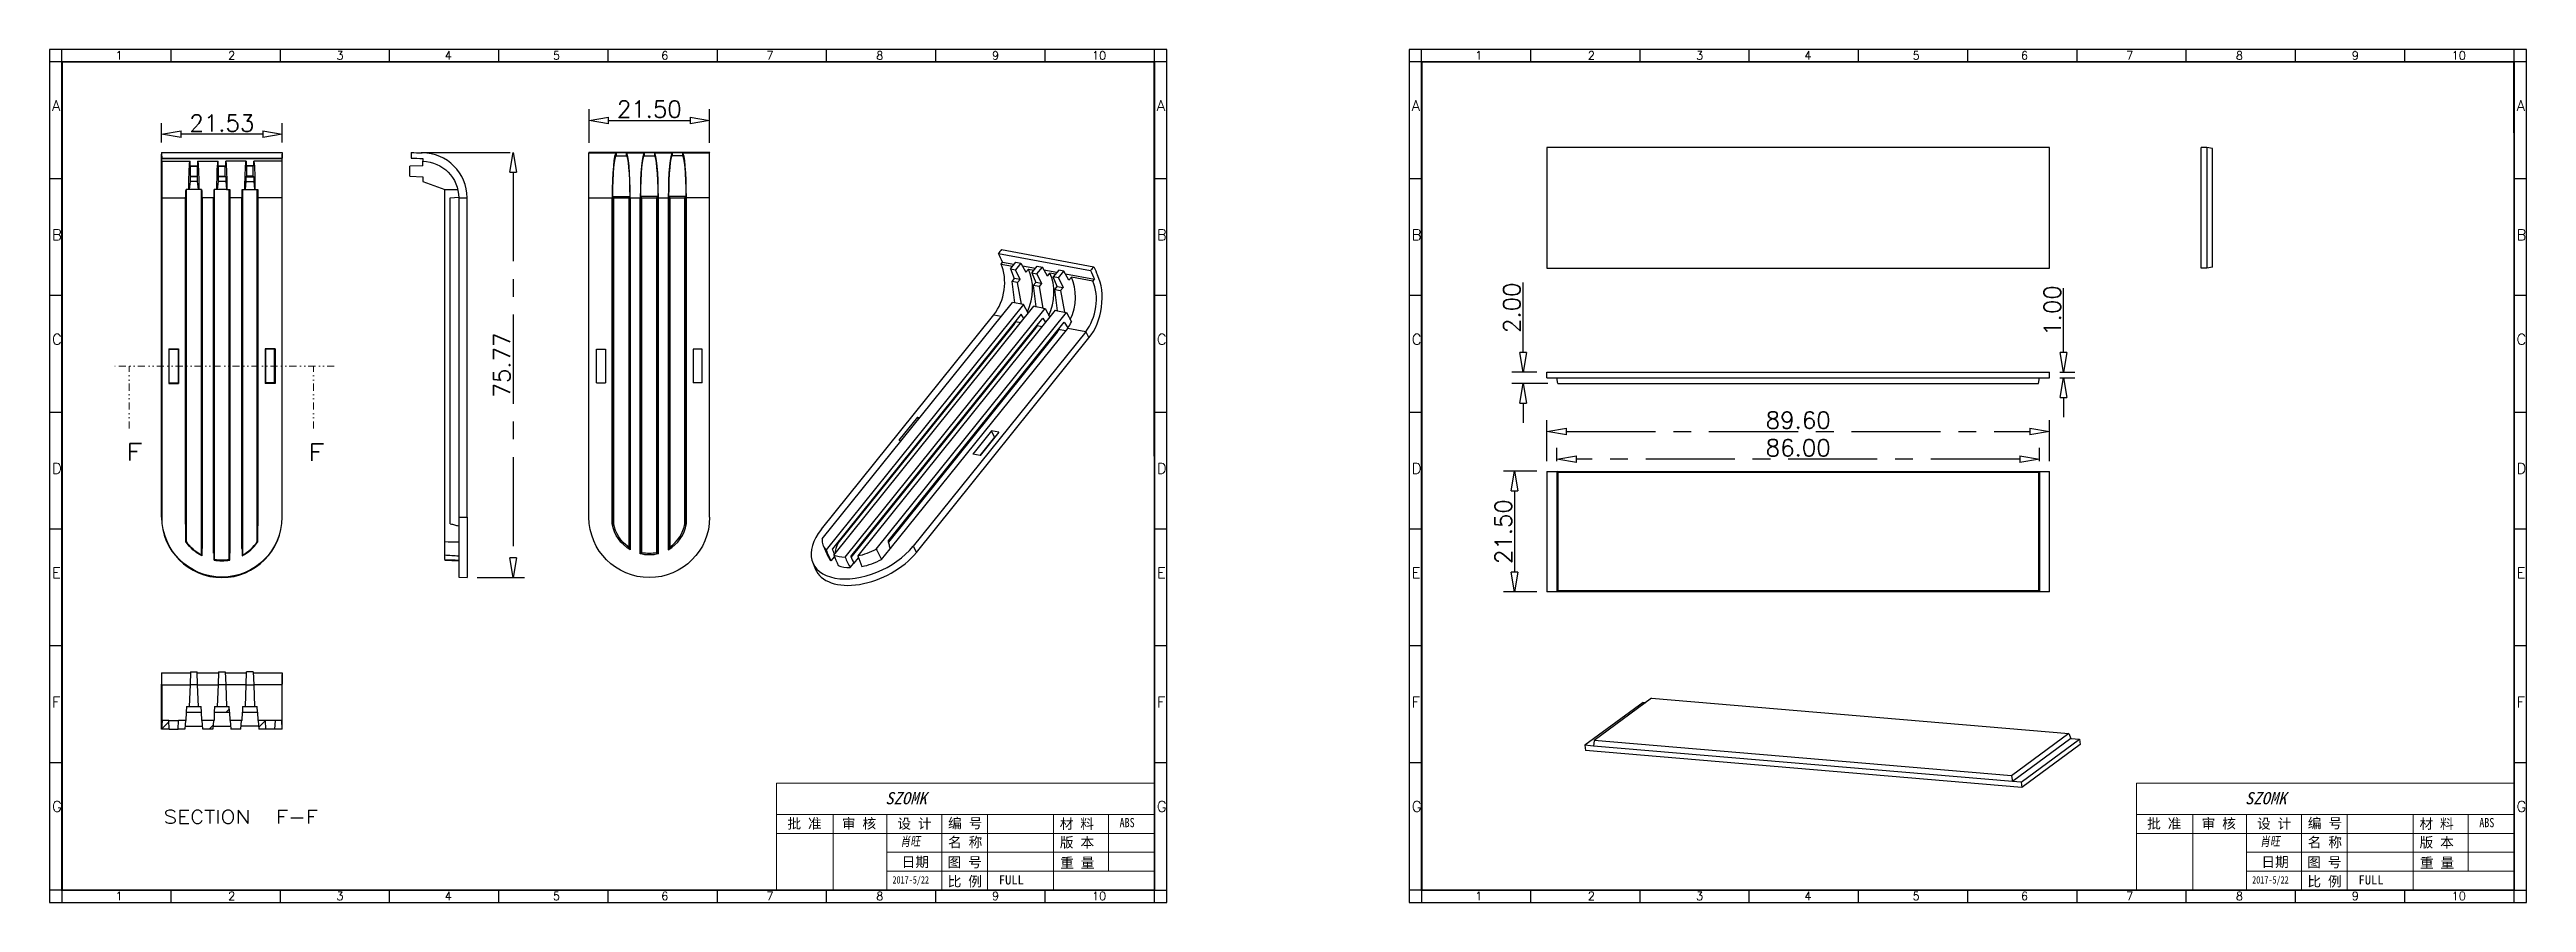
# Model space of a CAD drawing. Header units: millimetres. Extents: x 3683 to 5830, y 1279 to 1555.
# Drawn here: x 5389.1 to 5830.5, y 1278.6 to 1430.6 of the extents above; entities that cross this region are included whole.
import ezdxf

# ---------------------------------------------------------------- set-up
doc = ezdxf.new("R2010")
doc.units = ezdxf.units.MM
doc.header["$LTSCALE"] = 0.5
doc.linetypes.add('CENTER', pattern=[50.8, 31.75, -6.35, 6.35, -6.35])
doc.linetypes.add('DIVIDE', pattern=[31.75, 12.7, -6.35, 0, -6.35, 0, -6.35])
doc.layers.add('1', color=7, linetype='Continuous', true_color=0xffffff)
doc.layers.add('112', color=7, linetype='Continuous', true_color=0xffffff)
doc.layers.add('A1_KUANG', color=7, linetype='Continuous')
doc.layers.add('A4_KUANG', color=7, linetype='Continuous')
for name, color, linetype, lineweight in [('BORDER', 4, 'Continuous', 20), ('dim', 82, 'Continuous', 9), ('hatch', 56, 'Continuous', 9)]:
    doc.layers.add(name, color=color, linetype=linetype, lineweight=lineweight)
doc.styles.add('blockfont', font='simplex.shx', dxfattribs={"bigfont": 'bigfont'})
doc.styles.get("Standard").update_dxf_attribs({"font": 'txt', "bigfont": 'gbcbig.shx'})
doc.styles.add('仿宋', font='NSimSun.ttf')
doc.styles.add('黑体', font='SIMHEI.TTF', dxfattribs={"height": 2.5})
doc.dimstyles.new('VT-3.00', dxfattribs={"dimtxt": 3, "dimasz": 3.5, "dimexe": 2, "dimexo": 1.8, "dimgap": 0.5, "dimtad": 1, "dimzin": 0, "dimdsep": 46, "dimtxsty": 'Standard', "dimblk": 'CLOSEDBLANK', "dimcen": 0.3, "dimclrd": 1, "dimclre": 1, "dimclrt": 7, "dimadec": 1, "dimazin": 0, "dimtfac": 1, "dimtofl": 0, "dimtmove": 0, "dimatfit": 3, "dimldrblk": 'CLOSEDBLANK', "dimfxl": 0, "dimtolj": 1, "dimtzin": 0, "dimarcsym": 0})

msp = doc.modelspace()

# ---------------------------------------------------------------- texts
at = {"lineweight": 0, "style": '仿宋'}
for s, p in [('批 准', (5520.582, 1291.744)), ('审 核', (5530.295, 1291.744)), ('设 计', (5540.172, 1291.726)), ('编 号', (5549.218, 1291.809)), ('材 料', (5569.114, 1291.71)), ('批 准', (5762.881, 1291.744)), ('审 核', (5772.594, 1291.744)), ('设 计', (5782.471, 1291.726)), ('编 号', (5791.517, 1291.809)), ('材 料', (5811.413, 1291.71)), ('名 称', (5549.218, 1288.428)), ('版 本', (5569.129, 1288.386)), ('名 称', (5791.517, 1288.428)), ('版 本', (5811.428, 1288.386)), ('日期', (5540.949, 1284.897)), ('图 号', (5549.106, 1284.86)), ('重 量', (5569.195, 1284.744)), ('日期', (5783.248, 1284.897)), ('图 号', (5791.405, 1284.86)), ('重 量', (5811.494, 1284.744)), ('比 例', (5549.141, 1281.432)), ('比 例', (5791.44, 1281.432))]:
    msp.add_text(s, height=1.7948, dxfattribs=at).set_placement(p)
at = {"color": 3, "lineweight": 0, "style": '仿宋', "width": 0.8}
for s, height, p in [('ABS', 1.6408, (5579.786, 1291.989)), ('ABS', 1.6408, (5822.085, 1291.989)), ('2017-5/22', 1.329, (5539.31, 1281.941)), ('2017-5/22', 1.329, (5781.609, 1281.941))]:
    msp.add_text(s, height=height, dxfattribs=at).set_placement(p)
at = {"color": 4, "lineweight": 0, "style": '仿宋', "oblique": 10, "width": 0.8}
for p in [(5540.715, 1288.619), (5783.014, 1288.619)]:
    msp.add_text('肖旺', height=1.6408, rotation=1, dxfattribs=at).set_placement(p)
at = {"color": 3, "lineweight": 0, "style": '仿宋'}
for p in [(5558.258, 1281.78), (5800.556, 1281.78)]:
    msp.add_text('FULL', height=1.6408, dxfattribs=at).set_placement(p)
at = {"layer": '1', "color": 7, "style": 'blockfont'}
for s, height, width, p in [('F', 3, 1.234, (5402.798, 1357.367)), ('F', 3, 1.234, (5435.229, 1357.321)), ('SECTION ', 2.3813, 1.185, (5409.421, 1292.65)), ('F-F', 2.38, 1.185, (5429.442, 1292.65))]:
    msp.add_text(s, height=height, dxfattribs=dict(at, width=width)).set_placement(p)
at = {"layer": 'BORDER', "color": 1, "lineweight": 0, "style": '黑体', "oblique": 15}
for p in [(5538.035, 1296.072), (5780.334, 1296.072)]:
    msp.add_text('SZOMK', height=2.1689, dxfattribs=at).set_placement(p)

# ---------------------------------------------------------------- blocks, each defined once
blk = doc.blocks.new('A$C3291225B')
at = {"layer": 'A4_KUANG'}
for p, q in [((2.87, 194.15), (2.87, 197.01)), ((28.09, 194.15), (28.09, 197.01)), ((53.32, 194.15), (53.32, 197.01)), ((78.54, 194.15), (78.54, 197.01)), ((103.77, 194.15), (103.77, 197.01)), ((129, 194.15), (129, 197.01)), ((154.22, 194.15), (154.22, 197.01)), ((179.45, 194.15), (179.45, 197.01)), ((204.67, 194.15), (204.67, 197.01)), ((229.9, 194.15), (229.9, 197.01)), ((255.13, 194.15), (255.13, 197.01)), ((255.14, 0), (255.14, 197.01)), ((2.87, 194.15), (0, 194.15)), ((2.87, 194.15), (2.87, 0)), ((258, 194.15), (2.87, 194.15)), ((2.87, 167.16), (0, 167.16)), ((257.99, 167.16), (255.13, 167.16)), ((2.87, 140.18), (0, 140.18)), ((257.99, 140.18), (255.13, 140.18)), ((2.87, 113.2), (0, 113.2)), ((257.99, 113.2), (255.13, 113.2)), ((2.87, 86.22), (0, 86.22)), ((257.99, 86.22), (255.13, 86.22)), ((2.87, 59.24), (0, 59.24)), ((257.99, 59.24), (255.13, 59.24)), ((2.87, 32.25), (0, 32.25)), ((257.99, 32.25), (255.13, 32.25)), ((2.87, 2.87), (0, 2.87)), ((2.87, 2.87), (258, 2.87)), ((28.09, 0), (28.09, 2.87)), ((53.32, 0), (53.32, 2.87)), ((78.54, 0), (78.54, 2.87)), ((103.77, 0), (103.77, 2.87)), ((129, 0), (129, 2.87)), ((154.22, 0), (154.22, 2.87)), ((179.45, 0), (179.45, 2.87)), ((204.67, 0), (204.67, 2.87)), ((229.9, 0), (229.9, 2.87))]:
    blk.add_line(p, q, dxfattribs=at)
at = {"layer": 'A4_KUANG', "color": 8}
blk.add_lwpolyline([(258, 0), (258, 197.01), (0, 197.01), (0, 0)], close=True, dxfattribs=at)
at = {"layer": 'A4_KUANG', "const_width": 0.4}
blk.add_lwpolyline([(2.87, 2.87), (2.87, 194.15), (255.13, 194.15), (255.14, 2.87), (2.87, 2.87)], dxfattribs=at)
at = {"layer": 'A4_KUANG'}
for s, height, p in [('1', 1.91, (15.22, 194.69)), ('2', 1.91, (41.25, 194.69)), ('3', 1.91, (66.25, 194.69)), ('4', 1.91, (91.25, 194.69)), ('5', 1.91, (116.25, 194.69)), ('6', 1.91, (141.26, 194.69)), ('7', 1.91, (165.57, 194.69)), ('8', 1.91, (190.91, 194.69)), ('9', 1.91, (217.64, 194.69)), ('10', 1.91, (240.72, 194.69)), ('A', 2.48, (0.59, 182.82)), ('A', 2.48, (255.71, 182.82)), ('B', 2.48, (0.59, 152.97)), ('B', 2.48, (255.71, 152.97)), ('C', 2.48, (0.59, 128.85)), ('C', 2.48, (255.71, 128.85)), ('D', 2.48, (0.59, 99.01)), ('D', 2.48, (255.71, 99.01)), ('E', 2.48, (0.59, 74.89)), ('E', 2.48, (255.71, 74.89)), ('F', 2.48, (0.59, 45.04)), ('F', 2.48, (255.71, 45.04)), ('G', 2.48, (0.59, 20.93)), ('G', 2.48, (255.71, 20.93)), ('1', 1.91, (15.22, 0.54)), ('2', 1.91, (41.25, 0.54)), ('3', 1.91, (66.25, 0.54)), ('4', 1.91, (91.25, 0.54)), ('5', 1.91, (116.25, 0.54)), ('6', 1.91, (141.26, 0.54)), ('7', 1.91, (165.57, 0.54)), ('8', 1.91, (190.91, 0.54)), ('9', 1.91, (217.64, 0.54)), ('10', 1.91, (240.72, 0.54))]:
    blk.add_text(s, height=height, dxfattribs=at).set_placement(p)
blk = doc.blocks.new('_ClosedBlank')
at = {"color": 0, "linetype": 'ByBlock', "lineweight": -2}
for p, q in [((-1, 0.17), (0, 0)), ((-1, 0.17), (-1, -0.17)), ((0, 0), (-1, -0.17))]:
    blk.add_line(p, q, dxfattribs=at)
blk = doc.blocks.new('*D71')
at = {"layer": 'Defpoints', "color": 0, "linetype": 'CENTER'}
for p in [(9977.49, 3010.6), (9955.99, 3004.81), (9977.49, 3004.81)]:
    blk.add_point(p, dxfattribs=at)
at = {"layer": 'dim', "color": 1, "linetype": 'CENTER', "lineweight": -2}
for p, q in [((9955.99, 3006.61), (9955.99, 3012.6)), ((9959.49, 3010.6), (9973.99, 3010.6)), ((9977.49, 3006.61), (9977.49, 3012.6))]:
    blk.add_line(p, q, dxfattribs=at)
at = {"layer": 'dim', "color": 1, "linetype": 'CENTER', "lineweight": -2, "xscale": 3.5, "yscale": 3.5, "zscale": 3.5, "rotation": 180}
blk.add_blockref('_ClosedBlank', (9955.99, 3010.6), dxfattribs=at)
at = {"layer": 'dim', "color": 1, "linetype": 'CENTER', "lineweight": -2, "xscale": 3.5, "yscale": 3.5, "zscale": 3.5}
blk.add_blockref('_ClosedBlank', (9977.49, 3010.6), dxfattribs=at)
at = {"layer": 'dim', "color": 7, "linetype": 'CENTER', "insert": (9966.74, 3012.6), "char_height": 3, "attachment_point": 5}
blk.add_mtext('\\A1;21.50', dxfattribs=at)
blk = doc.blocks.new('*D72')
at = {"layer": 'Defpoints', "color": 0, "linetype": 'CENTER'}
for p in [(9924.27, 3004.88), (9934.27, 2929.11), (9942.47, 2929.11)]:
    blk.add_point(p, dxfattribs=at)
at = {"layer": 'dim', "color": 1, "linetype": 'CENTER', "lineweight": -2}
for p, q in [((9926.07, 3004.88), (9944.47, 3004.88)), ((9942.47, 3001.38), (9942.47, 2932.61)), ((9936.07, 2929.11), (9944.47, 2929.11))]:
    blk.add_line(p, q, dxfattribs=at)
at = {"layer": 'dim', "color": 1, "linetype": 'CENTER', "lineweight": -2, "xscale": 3.5, "yscale": 3.5, "zscale": 3.5}
for p, rotation in [((9942.47, 3004.88), 90), ((9942.47, 2929.11), 270)]:
    blk.add_blockref('_ClosedBlank', p, dxfattribs=dict(at, rotation=rotation))
at = {"layer": 'dim', "color": 7, "linetype": 'CENTER', "insert": (9940.47, 2966.99), "char_height": 3, "attachment_point": 5, "rotation": 90}
blk.add_mtext('\\A1;75.77', dxfattribs=at)
blk = doc.blocks.new('*D73')
at = {"layer": 'Defpoints', "color": 0, "linetype": 'CENTER'}
for p in [(9879.8, 3008.12), (9879.8, 3004.88), (9901.34, 3004.88)]:
    blk.add_point(p, dxfattribs=at)
at = {"layer": 'dim', "color": 1, "linetype": 'CENTER', "lineweight": -2}
for p, q in [((9879.8, 3006.68), (9879.8, 3010.12)), ((9897.84, 3008.12), (9883.3, 3008.12)), ((9901.34, 3006.68), (9901.34, 3010.12))]:
    blk.add_line(p, q, dxfattribs=at)
at = {"layer": 'dim', "color": 1, "linetype": 'CENTER', "lineweight": -2, "xscale": 3.5, "yscale": 3.5, "zscale": 3.5, "rotation": 180}
blk.add_blockref('_ClosedBlank', (9879.8, 3008.12), dxfattribs=at)
at = {"layer": 'dim', "color": 1, "linetype": 'CENTER', "lineweight": -2, "xscale": 3.5, "yscale": 3.5, "zscale": 3.5}
blk.add_blockref('_ClosedBlank', (9901.34, 3008.12), dxfattribs=at)
at = {"layer": 'dim', "color": 7, "linetype": 'CENTER', "insert": (9890.57, 3010.12), "char_height": 3, "attachment_point": 5}
blk.add_mtext('\\A1;21.53', dxfattribs=at)
blk = doc.blocks.new('*D76')
at = {"layer": 'Defpoints', "color": 0, "linetype": 'CENTER'}
for p in [(10128.47, 2950.24), (10128.47, 2948.05), (10214.47, 2948.05)]:
    blk.add_point(p, dxfattribs=at)
at = {"layer": 'dim', "color": 1, "linetype": 'CENTER', "lineweight": -2}
for p, q in [((10128.47, 2949.85), (10128.47, 2952.24)), ((10210.97, 2950.24), (10131.97, 2950.24)), ((10214.47, 2949.85), (10214.47, 2952.24))]:
    blk.add_line(p, q, dxfattribs=at)
at = {"layer": 'dim', "color": 1, "linetype": 'CENTER', "lineweight": -2, "xscale": 3.5, "yscale": 3.5, "zscale": 3.5, "rotation": 180}
blk.add_blockref('_ClosedBlank', (10128.47, 2950.24), dxfattribs=at)
at = {"layer": 'dim', "color": 1, "linetype": 'CENTER', "lineweight": -2, "xscale": 3.5, "yscale": 3.5, "zscale": 3.5}
blk.add_blockref('_ClosedBlank', (10214.47, 2950.24), dxfattribs=at)
at = {"layer": 'dim', "color": 7, "linetype": 'CENTER', "insert": (10171.47, 2952.24), "char_height": 3, "attachment_point": 5}
blk.add_mtext('\\A1;86.00', dxfattribs=at)
blk = doc.blocks.new('*D77')
at = {"layer": 'Defpoints', "color": 0, "linetype": 'CENTER'}
for p in [(10126.67, 2948.05), (10120.93, 2926.55), (10126.67, 2926.55)]:
    blk.add_point(p, dxfattribs=at)
at = {"layer": 'dim', "color": 1, "linetype": 'CENTER', "lineweight": -2}
for p, q in [((10124.87, 2948.05), (10118.93, 2948.05)), ((10120.93, 2944.55), (10120.93, 2930.05)), ((10124.87, 2926.55), (10118.93, 2926.55))]:
    blk.add_line(p, q, dxfattribs=at)
at = {"layer": 'dim', "color": 1, "linetype": 'CENTER', "lineweight": -2, "xscale": 3.5, "yscale": 3.5, "zscale": 3.5}
for p, rotation in [((10120.93, 2948.05), 90), ((10120.93, 2926.55), 270)]:
    blk.add_blockref('_ClosedBlank', p, dxfattribs=dict(at, rotation=rotation))
at = {"layer": 'dim', "color": 7, "linetype": 'CENTER', "insert": (10118.93, 2937.3), "char_height": 3, "attachment_point": 5, "rotation": 90}
blk.add_mtext('\\A1;21.50', dxfattribs=at)
blk = doc.blocks.new('*D78')
at = {"layer": 'Defpoints', "color": 0, "linetype": 'CENTER'}
for p in [(10216.27, 2965.71), (10216.27, 2964.71), (10218.75, 2965.71)]:
    blk.add_point(p, dxfattribs=at)
at = {"layer": 'dim', "color": 1, "linetype": 'CENTER', "lineweight": -2}
for p, q in [((10218.75, 2969.21), (10218.75, 2980.71)), ((10218.07, 2965.71), (10220.75, 2965.71)), ((10218.07, 2964.71), (10220.75, 2964.71)), ((10218.75, 2961.21), (10218.75, 2957.71))]:
    blk.add_line(p, q, dxfattribs=at)
at = {"layer": 'dim', "color": 1, "linetype": 'CENTER', "lineweight": -2, "xscale": 3.5, "yscale": 3.5, "zscale": 3.5}
for p, rotation in [((10218.75, 2965.71), 270), ((10218.75, 2964.71), 90)]:
    blk.add_blockref('_ClosedBlank', p, dxfattribs=dict(at, rotation=rotation))
at = {"layer": 'dim', "color": 7, "linetype": 'CENTER', "insert": (10216.75, 2976.71), "char_height": 3, "attachment_point": 5, "rotation": 90}
blk.add_mtext('\\A1;1.00', dxfattribs=at)
blk = doc.blocks.new('*D79')
at = {"layer": 'Defpoints', "color": 0, "linetype": 'CENTER'}
for p in [(10122.44, 2965.71), (10126.67, 2965.71), (10128.65, 2963.71)]:
    blk.add_point(p, dxfattribs=at)
at = {"layer": 'dim', "color": 1, "linetype": 'CENTER', "lineweight": -2}
for p, q in [((10122.44, 2969.21), (10122.44, 2981.71)), ((10124.87, 2965.71), (10120.44, 2965.71)), ((10126.85, 2963.71), (10120.44, 2963.71)), ((10122.44, 2960.21), (10122.44, 2956.71))]:
    blk.add_line(p, q, dxfattribs=at)
at = {"layer": 'dim', "color": 1, "linetype": 'CENTER', "lineweight": -2, "xscale": 3.5, "yscale": 3.5, "zscale": 3.5}
for p, rotation in [((10122.44, 2965.71), 270), ((10122.44, 2963.71), 90)]:
    blk.add_blockref('_ClosedBlank', p, dxfattribs=dict(at, rotation=rotation))
at = {"layer": 'dim', "color": 7, "linetype": 'CENTER', "insert": (10120.44, 2977.21), "char_height": 3, "attachment_point": 5, "rotation": 90}
blk.add_mtext('\\A1;2.00', dxfattribs=at)
blk = doc.blocks.new('*D80')
at = {"layer": 'Defpoints', "color": 0, "linetype": 'CENTER'}
for p in [(10216.27, 2955.17), (10126.67, 2948.05), (10216.27, 2948.05)]:
    blk.add_point(p, dxfattribs=at)
at = {"layer": 'dim', "color": 1, "linetype": 'CENTER', "lineweight": -2}
for p, q in [((10126.67, 2949.85), (10126.67, 2957.17)), ((10130.17, 2955.17), (10212.77, 2955.17)), ((10216.27, 2949.85), (10216.27, 2957.17))]:
    blk.add_line(p, q, dxfattribs=at)
at = {"layer": 'dim', "color": 1, "linetype": 'CENTER', "lineweight": -2, "xscale": 3.5, "yscale": 3.5, "zscale": 3.5, "rotation": 180}
blk.add_blockref('_ClosedBlank', (10126.67, 2955.17), dxfattribs=at)
at = {"layer": 'dim', "color": 1, "linetype": 'CENTER', "lineweight": -2, "xscale": 3.5, "yscale": 3.5, "zscale": 3.5}
blk.add_blockref('_ClosedBlank', (10216.27, 2955.17), dxfattribs=at)
at = {"layer": 'dim', "color": 7, "linetype": 'CENTER', "insert": (10171.47, 2957.17), "char_height": 3, "attachment_point": 5}
blk.add_mtext('\\A1;89.60', dxfattribs=at)

# ---------------------------------------------------------------- dimensions: what is measured, and where the dimension line sits
at = {"layer": 'dim', "linetype": 'CENTER'}
for base, p1, p2, picture, middle in [((5506.727, 1417.973), (5485.227, 1412.178), (5506.727, 1412.178), '*D71', (5495.977, 1419.973)), ((5409.044, 1415.491), (5430.577, 1412.248), (5409.044, 1412.248), '*D73', (5419.811, 1417.491)), ((5745.511, 1362.539), (5655.911, 1355.419), (5745.511, 1355.419), '*D80', (5700.711, 1364.539)), ((5657.711, 1357.608), (5743.711, 1355.419), (5657.711, 1355.419), '*D76', (5700.711, 1359.608))]:
    dim = msp.add_linear_dim(base=base, p1=p1, p2=p2, dimstyle='VT-3.00', dxfattribs=at)
    dim.commit()
    dim.dimension.update_dxf_attribs({"geometry": picture, "text_midpoint": middle, "insert": (-4470.759, -1592.63)})
for base, p1, p2, picture, middle in [((5471.708, 1336.478), (5453.515, 1412.248), (5463.515, 1336.478), '*D72', (5469.708, 1374.363)), ((5651.686, 1373.083), (5657.888, 1371.083), (5655.911, 1373.083), '*D79', (5649.686, 1384.583)), ((5747.996, 1373.083), (5745.511, 1372.083), (5745.511, 1373.083), '*D78', (5745.996, 1384.083)), ((5650.172, 1333.919), (5655.911, 1355.419), (5655.911, 1333.919), '*D77', (5648.172, 1344.669))]:
    dim = msp.add_linear_dim(base=base, p1=p1, p2=p2, angle=90, dimstyle='VT-3.00', dxfattribs=at)
    dim.commit()
    dim.dimension.update_dxf_attribs({"geometry": picture, "text_midpoint": middle, "insert": (-4470.759, -1592.63)})

# ---------------------------------------------------------------- linework, layer by layer
at = {"color": 2}
for p, q in [((5420.553, 1312.486), (5421.138, 1313.07)), ((5426.39, 1309.836), (5427.532, 1310.977)), ((5409.061, 1309.486), (5410.343, 1310.767)), ((5417.55, 1309.486), (5418.263, 1310.198))]:
    msp.add_line(p, q, dxfattribs=at)
at = {"lineweight": 0, "ltscale": 0.5}
for p, q in [((5518.671, 1299.854), (5518.671, 1280.784)), ((5760.97, 1299.854), (5760.97, 1280.784)), ((5528.767, 1294.245), (5528.767, 1280.784)), ((5538.302, 1294.245), (5538.302, 1280.784)), ((5548.117, 1294.245), (5548.117, 1280.784)), ((5556.25, 1294.245), (5556.25, 1280.784)), ((5568.028, 1294.245), (5568.028, 1280.784)), ((5771.066, 1294.245), (5771.066, 1280.784)), ((5780.601, 1294.245), (5780.601, 1280.784)), ((5790.416, 1294.245), (5790.416, 1280.784)), ((5798.549, 1294.245), (5798.549, 1280.784)), ((5810.327, 1294.245), (5810.327, 1280.784))]:
    msp.add_line(p, q, dxfattribs=at)
at = {"lineweight": 0}
for p, q in [((5518.671, 1299.854), (5585.98, 1299.854)), ((5760.97, 1299.854), (5828.278, 1299.854)), ((5518.671, 1294.245), (5585.98, 1294.245)), ((5577.802, 1294.245), (5577.802, 1284.15)), ((5760.97, 1294.245), (5828.278, 1294.245)), ((5820.101, 1294.245), (5820.101, 1284.15)), ((5518.671, 1290.88), (5585.98, 1290.88)), ((5760.97, 1290.88), (5828.278, 1290.88)), ((5548.117, 1287.515), (5538.302, 1287.515)), ((5548.117, 1287.515), (5585.98, 1287.515)), ((5790.416, 1287.515), (5780.601, 1287.515)), ((5790.416, 1287.515), (5828.278, 1287.515)), ((5585.98, 1280.784), (5518.671, 1280.784)), ((5538.302, 1284.15), (5585.98, 1284.15)), ((5828.278, 1280.784), (5760.97, 1280.784)), ((5780.601, 1284.15), (5828.278, 1284.15))]:
    msp.add_line(p, q, dxfattribs=at)
at = {"layer": '112', "color": 7}
for p, q in [((5655.911, 1413.133), (5655.911, 1391.633)), ((5745.511, 1413.133), (5655.911, 1413.133)), ((5745.511, 1391.633), (5745.511, 1413.133)), ((5772.519, 1391.633), (5772.519, 1413.133)), ((5773.519, 1413.133), (5772.519, 1413.133)), ((5773.519, 1413.133), (5773.519, 1391.633)), ((5774.519, 1412.956), (5773.519, 1413.133)), ((5774.519, 1391.809), (5774.519, 1412.956)), ((5409.044, 1412.248), (5430.577, 1412.248)), ((5409.061, 1404.178), (5409.061, 1411.943)), ((5409.095, 1411.251), (5430.527, 1411.251)), ((5409.113, 1411.178), (5430.508, 1411.178)), ((5409.139, 1404.178), (5409.139, 1410.677)), ((5409.139, 1410.677), (5414.134, 1410.677)), ((5414.134, 1409.877), (5414.134, 1410.677)), ((5414.134, 1409.877), (5414.215, 1409.797)), ((5414.134, 1409.877), (5415.487, 1409.877)), ((5414.215, 1409.797), (5415.407, 1409.797)), ((5414.215, 1408.015), (5414.215, 1409.797)), ((5415.407, 1409.797), (5415.487, 1409.877)), ((5415.407, 1409.797), (5415.407, 1408.015)), ((5415.487, 1410.677), (5415.487, 1409.877)), ((5415.487, 1410.677), (5419.134, 1410.677)), ((5419.134, 1409.877), (5419.134, 1410.677)), ((5419.134, 1409.877), (5419.215, 1409.797)), ((5419.134, 1409.877), (5420.487, 1409.877)), ((5419.215, 1409.797), (5420.407, 1409.797)), ((5419.215, 1408.015), (5419.215, 1409.797)), ((5420.487, 1409.877), (5420.407, 1409.797)), ((5420.407, 1408.015), (5420.407, 1409.797)), ((5420.487, 1409.877), (5420.487, 1410.677)), ((5424.134, 1410.677), (5420.487, 1410.677)), ((5424.134, 1410.677), (5424.134, 1409.877)), ((5425.487, 1409.877), (5424.134, 1409.877)), ((5424.215, 1409.797), (5424.134, 1409.877)), ((5424.215, 1409.797), (5424.215, 1408.015)), ((5425.407, 1409.797), (5424.215, 1409.797)), ((5425.487, 1409.877), (5425.407, 1409.797)), ((5425.407, 1408.015), (5425.407, 1409.797)), ((5425.487, 1409.877), (5425.487, 1410.677)), ((5430.482, 1410.677), (5425.487, 1410.677)), ((5430.482, 1410.677), (5430.482, 1404.178)), ((5430.561, 1404.178), (5430.561, 1411.943)), ((5455.615, 1409.877), (5453.315, 1409.797)), ((5453.315, 1408.015), (5453.315, 1409.797)), ((5455.615, 1409.877), (5455.615, 1410.677)), ((5506.744, 1412.248), (5485.211, 1412.248)), ((5485.227, 1412.178), (5490.067, 1412.178)), ((5485.227, 1404.178), (5485.227, 1412.178)), ((5490.067, 1412.178), (5490.067, 1411.678)), ((5491.888, 1412.178), (5490.067, 1412.178)), ((5490.067, 1411.678), (5491.888, 1411.678)), ((5491.888, 1412.178), (5495.067, 1412.178)), ((5491.888, 1411.678), (5491.888, 1412.178)), ((5495.067, 1412.178), (5495.067, 1411.678)), ((5496.888, 1412.178), (5495.067, 1412.178)), ((5495.067, 1411.678), (5496.888, 1411.678)), ((5496.888, 1412.178), (5496.888, 1411.678)), ((5496.888, 1412.178), (5500.067, 1412.178)), ((5500.067, 1412.178), (5500.067, 1411.678)), ((5501.888, 1412.178), (5500.067, 1412.178)), ((5501.888, 1411.678), (5500.067, 1411.678)), ((5501.888, 1412.178), (5501.888, 1411.678)), ((5501.888, 1412.178), (5506.727, 1412.178)), ((5506.727, 1404.178), (5506.727, 1412.178)), ((5409.139, 1404.178), (5409.061, 1404.178)), ((5409.061, 1347.228), (5409.061, 1404.178)), ((5409.139, 1404.178), (5413.332, 1404.178)), ((5409.139, 1347.228), (5409.139, 1404.178)), ((5413.332, 1404.309), (5413.411, 1404.309)), ((5413.332, 1346.072), (5413.332, 1404.178)), ((5413.463, 1404.178), (5413.411, 1404.309)), ((5413.498, 1405.678), (5413.417, 1405.678)), ((5413.463, 1346.083), (5413.463, 1404.178)), ((5413.998, 1405.678), (5413.498, 1405.678)), ((5413.498, 1342.884), (5413.498, 1405.678)), ((5414.134, 1407.097), (5413.998, 1405.678)), ((5415.623, 1405.678), (5413.998, 1405.678)), ((5414.215, 1408.015), (5414.134, 1407.935)), ((5415.487, 1407.935), (5414.134, 1407.935)), ((5414.134, 1407.935), (5414.134, 1407.097)), ((5415.487, 1407.097), (5414.134, 1407.097)), ((5414.215, 1408.015), (5415.407, 1408.015)), ((5415.487, 1407.935), (5415.407, 1408.015)), ((5415.487, 1407.097), (5415.487, 1407.935)), ((5415.623, 1405.678), (5415.487, 1407.097)), ((5416.123, 1405.678), (5415.623, 1405.678)), ((5416.123, 1405.678), (5416.123, 1340.511)), ((5416.205, 1405.678), (5416.123, 1405.678)), ((5416.211, 1404.309), (5416.158, 1404.178)), ((5416.158, 1404.178), (5416.158, 1341.912)), ((5416.211, 1404.309), (5416.289, 1404.309)), ((5418.332, 1404.178), (5416.289, 1404.178)), ((5416.289, 1404.178), (5416.289, 1341.668)), ((5418.332, 1404.309), (5418.411, 1404.309)), ((5418.332, 1340.815), (5418.332, 1404.178)), ((5418.463, 1404.178), (5418.411, 1404.309)), ((5418.498, 1405.678), (5418.417, 1405.678)), ((5418.463, 1340.92), (5418.463, 1404.178)), ((5418.498, 1339.679), (5418.498, 1405.678)), ((5418.998, 1405.678), (5418.498, 1405.678)), ((5419.134, 1407.097), (5418.998, 1405.678)), ((5420.623, 1405.678), (5418.998, 1405.678)), ((5419.215, 1408.015), (5419.134, 1407.935)), ((5419.134, 1407.935), (5419.134, 1407.097)), ((5420.487, 1407.935), (5419.134, 1407.935)), ((5420.487, 1407.097), (5419.134, 1407.097)), ((5419.215, 1408.015), (5420.407, 1408.015)), ((5420.407, 1408.015), (5420.487, 1407.935)), ((5420.487, 1407.935), (5420.487, 1407.097)), ((5420.487, 1407.097), (5420.623, 1405.678)), ((5420.623, 1405.678), (5421.123, 1405.678)), ((5421.123, 1339.679), (5421.123, 1405.678)), ((5421.123, 1405.678), (5421.205, 1405.678)), ((5421.158, 1404.178), (5421.211, 1404.309)), ((5421.158, 1340.92), (5421.158, 1404.178)), ((5421.289, 1404.309), (5421.211, 1404.309)), ((5423.332, 1404.178), (5421.289, 1404.178)), ((5421.289, 1340.815), (5421.289, 1404.178)), ((5423.411, 1404.309), (5423.332, 1404.309)), ((5423.332, 1404.178), (5423.332, 1341.668)), ((5423.411, 1404.309), (5423.463, 1404.178)), ((5423.417, 1405.678), (5423.498, 1405.678)), ((5423.463, 1404.178), (5423.463, 1341.912)), ((5423.498, 1405.678), (5423.998, 1405.678)), ((5423.498, 1405.678), (5423.498, 1340.511)), ((5423.998, 1405.678), (5424.134, 1407.097)), ((5423.998, 1405.678), (5425.623, 1405.678)), ((5424.134, 1407.935), (5424.215, 1408.015)), ((5424.134, 1407.935), (5425.487, 1407.935)), ((5424.134, 1407.097), (5424.134, 1407.935)), ((5424.134, 1407.097), (5425.487, 1407.097)), ((5425.407, 1408.015), (5424.215, 1408.015)), ((5425.407, 1408.015), (5425.487, 1407.935)), ((5425.487, 1407.935), (5425.487, 1407.097)), ((5425.487, 1407.097), (5425.623, 1405.678)), ((5425.623, 1405.678), (5426.123, 1405.678)), ((5426.123, 1342.884), (5426.123, 1405.678)), ((5426.123, 1405.678), (5426.205, 1405.678)), ((5426.158, 1404.178), (5426.211, 1404.309)), ((5426.158, 1346.083), (5426.158, 1404.178)), ((5426.289, 1404.309), (5426.211, 1404.309)), ((5430.482, 1404.178), (5426.289, 1404.178)), ((5426.289, 1346.072), (5426.289, 1404.178)), ((5430.482, 1404.178), (5430.561, 1404.178)), ((5430.482, 1404.178), (5430.482, 1347.228)), ((5430.561, 1347.228), (5430.561, 1404.178)), ((5453.315, 1408.015), (5455.615, 1407.935)), ((5455.615, 1407.935), (5455.615, 1407.097)), ((5455.615, 1407.097), (5459.515, 1405.678)), ((5459.515, 1405.678), (5461.84, 1405.678)), ((5459.515, 1342.884), (5459.515, 1405.678)), ((5460.515, 1404.178), (5462.014, 1404.309)), ((5460.515, 1346.083), (5460.515, 1404.178)), ((5462.015, 1404.178), (5462.015, 1347.228)), ((5462.015, 1404.178), (5463.515, 1404.178)), ((5463.515, 1347.228), (5463.515, 1404.178)), ((5485.227, 1404.178), (5489.367, 1404.178)), ((5485.227, 1347.228), (5485.227, 1404.178)), ((5489.367, 1346.06), (5489.367, 1404.178)), ((5489.499, 1404.309), (5489.411, 1404.396)), ((5489.411, 1404.396), (5492.543, 1404.396)), ((5489.499, 1404.309), (5489.577, 1404.309)), ((5489.499, 1346.072), (5489.499, 1404.178)), ((5489.63, 1404.178), (5489.577, 1404.309)), ((5489.63, 1404.178), (5492.325, 1404.178)), ((5489.63, 1346.083), (5489.63, 1404.178)), ((5492.377, 1404.309), (5492.325, 1404.178)), ((5492.325, 1404.178), (5492.325, 1341.912)), ((5492.377, 1404.309), (5492.456, 1404.309)), ((5492.543, 1404.396), (5492.456, 1404.309)), ((5492.456, 1404.178), (5492.456, 1341.668)), ((5492.587, 1404.178), (5494.367, 1404.178)), ((5492.587, 1404.178), (5492.587, 1341.434)), ((5494.367, 1340.711), (5494.367, 1404.178)), ((5494.499, 1404.309), (5494.411, 1404.396)), ((5497.543, 1404.396), (5494.411, 1404.396)), ((5494.499, 1404.309), (5494.577, 1404.309)), ((5494.499, 1340.815), (5494.499, 1404.178)), ((5494.63, 1404.178), (5494.577, 1404.309)), ((5494.63, 1404.178), (5497.325, 1404.178)), ((5494.63, 1340.92), (5494.63, 1404.178)), ((5497.325, 1404.178), (5497.377, 1404.309)), ((5497.325, 1340.92), (5497.325, 1404.178)), ((5497.456, 1404.309), (5497.377, 1404.309)), ((5497.456, 1404.309), (5497.543, 1404.396)), ((5497.456, 1340.815), (5497.456, 1404.178)), ((5497.587, 1340.711), (5497.587, 1404.178)), ((5497.587, 1404.178), (5499.367, 1404.178)), ((5499.367, 1404.178), (5499.367, 1341.434)), ((5499.411, 1404.396), (5499.499, 1404.309)), ((5502.543, 1404.396), (5499.411, 1404.396)), ((5499.577, 1404.309), (5499.499, 1404.309)), ((5499.499, 1404.178), (5499.499, 1341.668)), ((5499.577, 1404.309), (5499.63, 1404.178)), ((5499.63, 1404.178), (5502.325, 1404.178)), ((5499.63, 1404.178), (5499.63, 1341.912)), ((5502.325, 1404.178), (5502.377, 1404.309)), ((5502.325, 1346.083), (5502.325, 1404.178)), ((5502.456, 1404.309), (5502.377, 1404.309)), ((5502.456, 1404.309), (5502.543, 1404.396)), ((5502.456, 1346.072), (5502.456, 1404.178)), ((5502.587, 1346.06), (5502.587, 1404.178)), ((5506.727, 1404.178), (5502.587, 1404.178)), ((5506.727, 1347.228), (5506.727, 1404.178)), ((5558.716, 1394.949), (5575.203, 1391.89)), ((5558.216, 1394.273), (5574.626, 1391.227)), ((5558.673, 1392.354), (5560.69, 1391.979)), ((5558.924, 1392.694), (5560.961, 1392.316)), ((5560.318, 1391.517), (5561.281, 1392.714)), ((5560.318, 1391.517), (5561.231, 1391.348)), ((5560.318, 1391.517), (5561.017, 1389.802)), ((5562.193, 1392.544), (5561.231, 1391.348)), ((5562.052, 1389.61), (5561.231, 1391.348)), ((5561.281, 1392.714), (5562.193, 1392.544)), ((5562.193, 1392.544), (5563.101, 1390.914)), ((5562.478, 1392.034), (5564.789, 1391.605)), ((5563.534, 1391.452), (5563.101, 1390.914)), ((5563.534, 1391.452), (5564.518, 1391.269)), ((5564.147, 1390.806), (5565.109, 1392.003)), ((5564.147, 1390.806), (5565.059, 1390.637)), ((5564.147, 1390.806), (5564.845, 1389.092)), ((5565.059, 1390.637), (5566.022, 1391.834)), ((5565.059, 1390.637), (5565.88, 1388.899)), ((5565.109, 1392.003), (5566.022, 1391.834)), ((5566.93, 1390.204), (5566.022, 1391.834)), ((5566.306, 1391.324), (5568.617, 1390.895)), ((5566.93, 1390.204), (5567.362, 1390.741)), ((5568.347, 1390.559), (5567.362, 1390.741)), ((5568.937, 1391.293), (5567.975, 1390.096)), ((5568.887, 1389.927), (5569.85, 1391.124)), ((5569.85, 1391.124), (5568.937, 1391.293)), ((5570.758, 1389.494), (5569.85, 1391.124)), ((5570.134, 1390.613), (5575.305, 1389.654)), ((5655.911, 1391.633), (5745.511, 1391.633)), ((5773.519, 1391.633), (5772.519, 1391.633)), ((5774.519, 1391.809), (5773.519, 1391.633)), ((5561.017, 1389.802), (5560.564, 1389.24)), ((5561.6, 1389.048), (5560.564, 1389.24)), ((5560.564, 1389.24), (5561.056, 1385.47)), ((5562.052, 1389.61), (5561.017, 1389.802)), ((5561.6, 1389.048), (5562.052, 1389.61)), ((5562.3, 1385.239), (5561.6, 1389.048)), ((5564.845, 1389.092), (5564.393, 1388.529)), ((5565.428, 1388.337), (5564.393, 1388.529)), ((5564.393, 1388.529), (5564.884, 1384.759)), ((5565.88, 1388.899), (5564.845, 1389.092)), ((5565.88, 1388.899), (5565.428, 1388.337)), ((5565.428, 1388.337), (5566.128, 1384.529)), ((5568.887, 1389.927), (5567.975, 1390.096)), ((5568.673, 1388.381), (5567.975, 1390.096)), ((5568.221, 1387.819), (5568.673, 1388.381)), ((5568.221, 1387.819), (5569.257, 1387.627)), ((5568.712, 1384.049), (5568.221, 1387.819)), ((5568.673, 1388.381), (5569.709, 1388.189)), ((5568.887, 1389.927), (5569.709, 1388.189)), ((5569.709, 1388.189), (5569.257, 1387.627)), ((5569.257, 1387.627), (5569.956, 1383.818)), ((5570.758, 1389.494), (5571.19, 1390.031)), ((5575.015, 1389.321), (5571.19, 1390.031)), ((5526.637, 1345.087), (5557.398, 1383.335)), ((5526.755, 1343.368), (5560.673, 1385.541)), ((5562.683, 1385.168), (5527.483, 1341.401)), ((5562.249, 1383.428), (5528.615, 1341.61)), ((5528.851, 1340.505), (5564.501, 1384.83)), ((5529.639, 1342.635), (5561.032, 1381.667)), ((5530.861, 1340.132), (5566.511, 1384.457)), ((5531.908, 1340.234), (5566.077, 1382.718)), ((5568.329, 1384.12), (5533.129, 1340.353)), ((5536.421, 1341.575), (5570.339, 1383.747)), ((5538.525, 1342.991), (5569.905, 1382.008)), ((5557.398, 1383.335), (5558.704, 1383.093)), ((5561.056, 1385.47), (5560.673, 1385.541)), ((5562.3, 1385.239), (5561.056, 1385.47)), ((5561.209, 1382.136), (5562.188, 1381.954)), ((5562.742, 1382.643), (5562.249, 1383.428)), ((5562.683, 1385.168), (5562.3, 1385.239)), ((5563.497, 1383.582), (5562.683, 1385.168)), ((5564.884, 1384.759), (5564.501, 1384.83)), ((5566.128, 1384.529), (5564.884, 1384.759)), ((5566.077, 1382.718), (5566.57, 1381.933)), ((5566.128, 1384.529), (5566.511, 1384.457)), ((5566.511, 1384.457), (5567.325, 1382.872)), ((5568.329, 1384.12), (5568.712, 1384.049)), ((5568.712, 1384.049), (5569.956, 1383.818)), ((5569.905, 1382.008), (5570.54, 1380.998)), ((5569.956, 1383.818), (5570.339, 1383.747)), ((5570.339, 1383.747), (5571.213, 1382.045)), ((5410.332, 1377.257), (5410.332, 1371.099)), ((5410.411, 1377.178), (5410.332, 1377.257)), ((5410.332, 1377.257), (5412.089, 1377.257)), ((5410.411, 1371.178), (5410.411, 1377.178)), ((5410.411, 1377.178), (5412.011, 1377.178)), ((5412.011, 1377.178), (5412.089, 1377.257)), ((5412.011, 1377.178), (5412.011, 1371.178)), ((5412.089, 1377.257), (5412.089, 1371.099)), ((5427.532, 1377.257), (5427.532, 1371.099)), ((5427.611, 1377.178), (5427.532, 1377.257)), ((5429.289, 1377.257), (5427.532, 1377.257)), ((5427.611, 1377.178), (5427.611, 1371.178)), ((5429.211, 1377.178), (5427.611, 1377.178)), ((5429.211, 1377.178), (5429.289, 1377.257)), ((5429.211, 1371.178), (5429.211, 1377.178)), ((5429.289, 1377.257), (5429.289, 1371.099)), ((5486.577, 1377.178), (5488.177, 1377.178)), ((5486.577, 1371.178), (5486.577, 1377.178)), ((5488.177, 1377.178), (5488.177, 1371.178)), ((5503.777, 1377.178), (5503.777, 1371.178)), ((5505.377, 1377.178), (5503.777, 1377.178)), ((5505.377, 1371.178), (5505.377, 1377.178)), ((5531.977, 1340.071), (5564.86, 1380.957)), ((5568.688, 1380.246), (5538.574, 1342.803)), ((5539.143, 1341.874), (5570.53, 1380.898)), ((5573.74, 1380.302), (5542.978, 1342.055)), ((5543.562, 1340.953), (5574.324, 1379.201)), ((5565.038, 1381.426), (5566.016, 1381.244)), ((5570.186, 1380.47), (5568.866, 1380.715)), ((5573.74, 1380.302), (5570.53, 1380.898)), ((5570.6, 1380.987), (5570.54, 1380.998)), ((5573.74, 1380.302), (5574.324, 1379.201)), ((5655.911, 1372.083), (5655.911, 1373.083)), ((5655.911, 1373.083), (5745.511, 1373.083)), ((5745.511, 1372.083), (5745.511, 1373.083)), ((5410.411, 1371.178), (5410.332, 1371.099)), ((5410.332, 1371.099), (5412.089, 1371.099)), ((5410.411, 1371.178), (5412.011, 1371.178)), ((5412.011, 1371.178), (5412.089, 1371.099)), ((5427.611, 1371.178), (5427.532, 1371.099)), ((5429.289, 1371.099), (5427.532, 1371.099)), ((5429.211, 1371.178), (5427.611, 1371.178)), ((5429.211, 1371.178), (5429.289, 1371.099)), ((5486.577, 1371.178), (5488.177, 1371.178)), ((5505.377, 1371.178), (5503.777, 1371.178)), ((5655.911, 1372.083), (5657.711, 1372.083)), ((5657.711, 1372.083), (5743.711, 1372.083)), ((5657.888, 1371.083), (5657.711, 1372.083)), ((5657.888, 1371.083), (5743.535, 1371.083)), ((5743.535, 1371.083), (5743.711, 1372.083)), ((5743.711, 1372.083), (5745.511, 1372.083)), ((5543.77, 1365.085), (5540.444, 1360.95)), ((5543.77, 1365.085), (5544.162, 1365.012)), ((5543.936, 1364.731), (5543.77, 1365.085)), ((5540.444, 1360.95), (5540.836, 1360.877)), ((5556.939, 1362.641), (5553.614, 1358.506)), ((5557.481, 1361.486), (5554.893, 1358.268)), ((5558.285, 1362.391), (5554.959, 1358.256)), ((5558.285, 1362.391), (5556.939, 1362.641)), ((5557.481, 1361.486), (5556.939, 1362.641)), ((5557.547, 1361.474), (5557.481, 1361.486)), ((5554.959, 1358.256), (5553.614, 1358.506)), ((5655.911, 1355.419), (5657.711, 1355.419)), ((5655.911, 1355.419), (5655.911, 1333.919)), ((5657.888, 1355.243), (5657.711, 1355.419)), ((5657.711, 1355.419), (5743.711, 1355.419)), ((5657.711, 1355.419), (5657.711, 1333.919)), ((5657.888, 1355.243), (5743.535, 1355.243)), ((5657.888, 1355.243), (5657.888, 1334.095)), ((5743.535, 1355.243), (5743.711, 1355.419)), ((5743.535, 1355.243), (5743.535, 1334.095)), ((5743.711, 1355.419), (5743.711, 1333.919)), ((5743.711, 1355.419), (5745.511, 1355.419)), ((5745.511, 1333.919), (5745.511, 1355.419)), ((5409.139, 1347.228), (5409.061, 1347.228)), ((5430.482, 1347.228), (5430.561, 1347.228)), ((5462.015, 1347.228), (5463.515, 1347.228)), ((5462.015, 1347.228), (5462.015, 1336.557)), ((5463.515, 1347.228), (5463.515, 1336.478)), ((5413.411, 1342.857), (5413.411, 1345.694)), ((5426.211, 1342.857), (5426.211, 1345.694)), ((5459.515, 1340.511), (5459.515, 1342.884)), ((5526.979, 1342.176), (5527.773, 1340.322)), ((5542.978, 1342.055), (5543.562, 1340.953)), ((5416.211, 1341.719), (5416.211, 1340.365)), ((5418.411, 1339.605), (5418.411, 1340.797)), ((5421.211, 1339.605), (5421.211, 1340.797)), ((5423.411, 1341.719), (5423.411, 1340.365)), ((5459.515, 1339.679), (5459.515, 1340.512)), ((5459.515, 1339.679), (5459.515, 1339.565)), ((5459.515, 1339.565), (5462.015, 1339.478)), ((5525.09, 1339.172), (5525.543, 1338.049)), ((5528.961, 1340.24), (5528.344, 1339.473)), ((5531.762, 1338.253), (5532.406, 1339.053)), ((5532.476, 1339.054), (5533.255, 1340.023)), ((5537.347, 1339.726), (5538.879, 1341.631)), ((5462.015, 1336.557), (5463.515, 1336.478)), ((5657.711, 1333.919), (5655.911, 1333.919)), ((5657.888, 1334.095), (5657.711, 1333.919)), ((5743.711, 1333.919), (5657.711, 1333.919)), ((5743.535, 1334.095), (5657.888, 1334.095)), ((5743.535, 1334.095), (5743.711, 1333.919)), ((5745.511, 1333.919), (5743.711, 1333.919)), ((5409.061, 1309.486), (5409.061, 1317.486)), ((5409.095, 1319.486), (5414.208, 1319.486)), ((5409.139, 1310.986), (5409.139, 1317.386)), ((5409.139, 1317.386), (5414.134, 1317.386)), ((5414.134, 1317.386), (5413.998, 1313.486)), ((5414.215, 1319.686), (5414.134, 1317.386)), ((5415.487, 1317.386), (5414.134, 1317.386)), ((5414.215, 1319.686), (5415.407, 1319.686)), ((5415.487, 1317.386), (5415.407, 1319.686)), ((5415.414, 1319.486), (5419.208, 1319.486)), ((5415.487, 1317.386), (5419.134, 1317.386)), ((5415.623, 1313.486), (5415.487, 1317.386)), ((5419.134, 1317.386), (5418.998, 1313.486)), ((5419.215, 1319.686), (5419.134, 1317.386)), ((5420.487, 1317.386), (5419.134, 1317.386)), ((5419.215, 1319.686), (5420.407, 1319.686)), ((5420.407, 1319.686), (5420.487, 1317.386)), ((5420.413, 1319.486), (5424.208, 1319.486)), ((5424.134, 1317.386), (5420.487, 1317.386)), ((5420.487, 1317.386), (5420.623, 1313.486)), ((5423.998, 1313.486), (5424.134, 1317.386)), ((5424.134, 1317.386), (5424.215, 1319.686)), ((5424.134, 1317.386), (5425.487, 1317.386)), ((5425.407, 1319.686), (5424.215, 1319.686)), ((5425.407, 1319.686), (5425.487, 1317.386)), ((5425.413, 1319.486), (5430.527, 1319.486)), ((5430.482, 1317.386), (5425.487, 1317.386)), ((5425.487, 1317.386), (5425.623, 1313.486)), ((5430.482, 1317.386), (5430.482, 1310.986)), ((5430.561, 1309.486), (5430.561, 1317.486)), ((5409.139, 1310.986), (5409.061, 1309.486)), ((5410.332, 1310.986), (5409.139, 1310.986)), ((5410.332, 1310.986), (5412.089, 1310.986)), ((5410.411, 1309.486), (5410.332, 1310.986)), ((5412.011, 1309.486), (5412.089, 1310.986)), ((5413.332, 1310.986), (5412.089, 1310.986)), ((5413.332, 1310.986), (5413.201, 1309.486)), ((5413.332, 1310.987), (5413.411, 1310.987)), ((5413.332, 1310.986), (5413.332, 1310.987)), ((5413.463, 1312.486), (5413.411, 1310.987)), ((5413.498, 1313.486), (5413.463, 1312.486)), ((5413.463, 1312.486), (5416.158, 1312.486)), ((5413.498, 1313.486), (5416.123, 1313.486)), ((5416.158, 1312.486), (5416.123, 1313.486)), ((5416.211, 1310.987), (5416.158, 1312.486)), ((5416.211, 1310.987), (5416.289, 1310.987)), ((5416.289, 1310.986), (5416.289, 1310.987)), ((5418.332, 1310.986), (5416.289, 1310.986)), ((5416.421, 1309.486), (5416.289, 1310.986)), ((5418.332, 1310.986), (5418.201, 1309.486)), ((5418.332, 1310.987), (5418.411, 1310.987)), ((5418.332, 1310.986), (5418.332, 1310.987)), ((5418.463, 1312.486), (5418.411, 1310.987)), ((5418.498, 1313.486), (5418.463, 1312.486)), ((5418.463, 1312.486), (5421.158, 1312.486)), ((5418.498, 1313.486), (5421.123, 1313.486)), ((5421.158, 1312.486), (5421.123, 1313.486)), ((5421.158, 1312.486), (5421.211, 1310.987)), ((5421.289, 1310.987), (5421.211, 1310.987)), ((5421.289, 1310.986), (5421.289, 1310.987)), ((5423.332, 1310.986), (5421.289, 1310.986)), ((5421.289, 1310.986), (5421.421, 1309.486)), ((5423.201, 1309.486), (5423.332, 1310.986)), ((5423.411, 1310.987), (5423.332, 1310.987)), ((5423.332, 1310.986), (5423.332, 1310.987)), ((5423.411, 1310.987), (5423.463, 1312.486)), ((5423.498, 1313.486), (5423.463, 1312.486)), ((5423.463, 1312.486), (5426.158, 1312.486)), ((5423.498, 1313.486), (5426.123, 1313.486)), ((5426.158, 1312.486), (5426.123, 1313.486)), ((5426.158, 1312.486), (5426.211, 1310.987)), ((5426.289, 1310.987), (5426.211, 1310.987)), ((5426.289, 1310.986), (5426.289, 1310.987)), ((5427.532, 1310.986), (5426.289, 1310.986)), ((5426.289, 1310.986), (5426.421, 1309.486)), ((5427.532, 1310.986), (5427.611, 1309.486)), ((5429.289, 1310.986), (5427.532, 1310.986)), ((5429.289, 1310.986), (5429.211, 1309.486)), ((5430.482, 1310.986), (5429.289, 1310.986)), ((5430.561, 1309.486), (5430.482, 1310.986)), ((5673.082, 1314.238), (5662.698, 1306.587)), ((5674.596, 1314.962), (5664.382, 1307.437)), ((5673.082, 1314.238), (5673.558, 1314.198)), ((5674.596, 1314.962), (5748.926, 1308.69)), ((5410.411, 1309.486), (5409.061, 1309.486)), ((5410.411, 1309.486), (5412.011, 1309.486)), ((5413.201, 1309.486), (5412.011, 1309.486)), ((5413.245, 1309.989), (5416.377, 1309.989)), ((5418.201, 1309.486), (5416.421, 1309.486)), ((5418.245, 1309.989), (5421.377, 1309.989)), ((5423.201, 1309.486), (5421.421, 1309.486)), ((5426.377, 1309.989), (5423.245, 1309.989)), ((5427.611, 1309.486), (5426.421, 1309.486)), ((5429.211, 1309.486), (5427.611, 1309.486)), ((5430.561, 1309.486), (5429.211, 1309.486)), ((5664.26, 1306.456), (5662.698, 1306.587)), ((5662.698, 1306.587), (5662.814, 1305.656)), ((5664.382, 1307.437), (5664.26, 1306.456)), ((5738.712, 1301.165), (5664.382, 1307.437)), ((5748.926, 1308.69), (5738.712, 1301.165)), ((5749.281, 1307.808), (5738.896, 1300.158)), ((5740.458, 1300.026), (5750.843, 1307.677)), ((5750.959, 1306.745), (5740.575, 1299.094)), ((5748.926, 1308.69), (5749.281, 1307.808)), ((5749.281, 1307.808), (5750.843, 1307.677)), ((5750.843, 1307.677), (5750.959, 1306.745)), ((5740.575, 1299.094), (5662.814, 1305.656)), ((5738.896, 1300.158), (5664.26, 1306.456)), ((5738.712, 1301.165), (5738.896, 1300.158)), ((5740.458, 1300.026), (5738.896, 1300.158)), ((5740.458, 1300.026), (5740.575, 1299.094))]:
    msp.add_line(p, q, dxfattribs=at)
for centre, radius, start, end in [((5455.515, 1404.178), 8, 0, 90), ((5419.811, 1347.228), 10.75, 180, 0), ((5419.811, 1347.228), 7.75, 297.67891, 325.67034), ((5419.811, 1347.228), 7.663, 298.7639, 325.46923), ((5419.811, 1347.228), 6.581, 346.52266, 349.88051), ((5495.977, 1347.228), 6.712, 300.33254, 349.98017), ((5495.977, 1347.228), 6.45, 304.48988, 349.77781), ((5495.977, 1347.228), 6.581, 346.52266, 349.88051), ((5419.811, 1347.228), 6.581, 257.01433, 257.71784), ((5419.811, 1347.228), 7.75, 259.59266, 280.40734), ((5419.811, 1347.228), 6.581, 282.28216, 282.98567), ((5419.811, 1347.228), 6.581, 302.34585, 303.16212), ((5495.977, 1347.228), 6.581, 302.34585, 303.16212)]:
    msp.add_arc(centre, radius, start, end, dxfattribs=at)
at = {"layer": '112', "color": 7, "extrusion": (1.22461e-16, 0, -1)}
for centre, radius, start, end in [((-5455.515, 1404.178), 6.5, 90.88151, 180), ((-5419.811, 1347.228), 10.671, 180, 0), ((-5495.977, 1347.228), 10.75, 180, 0), ((-5419.811, 1347.228), 6.581, 346.52266, 349.88051), ((-5419.811, 1347.228), 7.663, 298.7639, 325.46923), ((-5495.977, 1347.228), 6.45, 304.48988, 349.77781), ((-5419.811, 1347.228), 6.581, 302.34585, 303.16212), ((-5419.811, 1347.228), 7.663, 260.136, 279.864)]:
    msp.add_arc(centre, radius, start, end, dxfattribs=at)
at = {"layer": '112', "color": 7, "extrusion": (0, 0, -1)}
for centre, radius, start, end in [((-5419.811, 1347.228), 7.75, 297.67891, 325.67034), ((-5495.977, 1347.228), 6.712, 300.33254, 349.98017), ((-5495.977, 1347.228), 6.581, 346.52266, 349.88051), ((-5495.977, 1347.228), 6.581, 302.34585, 303.16212), ((-5495.977, 1347.228), 6.712, 256.12143, 283.87857), ((-5495.977, 1347.228), 6.581, 282.28216, 282.98567), ((-5495.977, 1347.228), 6.45, 257.94016, 282.05984), ((-5495.977, 1347.228), 6.581, 257.01433, 257.71784)]:
    msp.add_arc(centre, radius, start, end, dxfattribs=at)
for centre, major_axis, ratio, start_param, end_param in [((5414.138, 1404.178), (0, 6.5), 0.0349208, 4.9452572, 6.2678001), ((5415.483, 1404.178), (0, 6.5), 0.0349208, 0.0153852, 1.3379281), ((5419.138, 1404.178), (0, 6.5), 0.0349208, 4.9452572, 6.2678001), ((5420.483, 1404.178), (0, 6.5), 0.0349208, 0.0153852, 1.3379281), ((5424.138, 1404.178), (0, 6.5), 0.0349208, 4.9452572, 6.2678001), ((5425.483, 1404.178), (0, 6.5), 0.0349208, 0.0153852, 1.3379281), ((5413.9, 1404.178), (0, 6.5), 0.0874886, 4.712389, 4.7325622), ((5413.638, 1404.178), (0, 6.5), 0.0349208, 4.7325622, 4.9452572), ((5415.984, 1404.178), (0, 6.5), 0.0349208, 1.3379281, 1.5506231), ((5415.721, 1404.178), (0, 6.5), 0.0874888, 1.5506231, 1.5707963), ((5418.9, 1404.178), (0, -6.5), 0.0874888, 1.5707964, 1.5909696), ((5418.638, 1404.178), (0, 6.5), 0.0349208, 4.7325622, 4.9452572), ((5420.984, 1404.178), (0, 6.5), 0.0349208, 1.3379281, 1.5506231), ((5420.721, 1404.178), (0, -6.5), 0.0874886, 4.6922157, 4.712389), ((5423.9, 1404.178), (0, 6.5), 0.0874885, 4.7123889, 4.7325622), ((5423.638, 1404.178), (0, 6.5), 0.0349208, 4.7325622, 4.9452572), ((5425.984, 1404.178), (0, 6.5), 0.0349208, 1.3379281, 1.5506231), ((5425.721, 1404.178), (0, 6.5), 0.0874887, 1.5506231, 1.5707963)]:
    msp.add_ellipse(centre, major_axis=major_axis, ratio=ratio, start_param=start_param, end_param=end_param, dxfattribs=at)
at = {"layer": '112', "color": 7}
for centre, major_axis, ratio, start_param, end_param in [((5490.067, 1404.178), (0, 8), 0.0874887, 0, 1.5707963), ((5490.067, 1404.178), (0, 7.5), 0.0874887, 0, 1.5416664), ((5491.888, 1404.178), (0, 8), 0.0874887, 4.712389, 6.2831853), ((5491.888, 1404.178), (0, 7.5), 0.0874887, 4.7415189, 6.2831853), ((5495.067, 1404.178), (0, 8), 0.0874887, 0, 1.5707963), ((5495.067, 1404.178), (0, 7.5), 0.0874887, 0, 1.5416664), ((5496.888, 1404.178), (0, 8), 0.0874887, 4.712389, 6.2831853), ((5496.888, 1404.178), (0, 7.5), 0.0874887, 4.7415189, 6.2831853), ((5500.067, 1404.178), (0, 8), 0.0874887, 0, 1.5707963), ((5500.067, 1404.178), (0, 7.5), 0.0874887, 0, 1.5416664), ((5501.888, 1404.178), (0, 8), 0.0874887, 4.712389, 6.2831853), ((5501.888, 1404.178), (0, 7.5), 0.0874887, 4.7415189, 6.2831853), ((5490.067, 1404.178), (0, 6.5), 0.0874887, 1.5506231, 1.5707963), ((5491.888, 1404.178), (0, 6.5), 0.0874885, 4.7123889, 4.7325622), ((5495.067, 1404.178), (0, -6.5), 0.0874886, 4.6922157, 4.712389), ((5496.888, 1404.178), (0, -6.5), 0.0874888, 1.5707964, 1.5909696), ((5500.067, 1404.178), (0, 6.5), 0.0874888, 1.5506231, 1.5707963), ((5501.888, 1404.178), (0, 6.5), 0.0874886, 4.712389, 4.7325622), ((5555.128, 1388.061), (1.186, 6.391), 0.6273542, 4.0031882, 5.5585993), ((5559.985, 1387.16), (0.991, 6.426), 0.6476412, 4.2787237, 5.5388385), ((5563.814, 1386.45), (0.991, 6.426), 0.6476412, 4.2787237, 5.5388385), ((5571.53, 1385.018), (1.46, 7.866), 0.6273542, 4.0031882, 5.5739846), ((5567.642, 1385.739), (0.991, 6.426), 0.6476412, 4.2787237, 5.5388385), ((5571.469, 1385.029), (-1.186, -6.391), 0.6273542, 0.8615956, 2.4170067), ((5558.773, 1387.385), (1.979, 7.763), 0.5739638, 4.0412015, 4.1199131), ((5568.025, 1385.668), (0.991, 6.426), 0.6476412, 4.0036007, 4.2162956), ((5562.602, 1386.675), (1.979, 7.763), 0.5739638, 4.0412015, 4.1199131), ((5566.43, 1385.964), (1.979, 7.763), 0.5739638, 4.0412015, 4.1199131), ((5567.824, 1385.705), (0.66, 6.478), 0.6765931, 3.947712, 3.9678853), ((5399.395, 38598.195), (0, 37257.502), 0.0348995, 3.1523718, 3.152439), ((5440.226, 38598.195), (0, 37257.502), 0.0348995, 3.1307463, 3.1308135), ((5863.369, 38598.195), (0, -37257.502), 0.9993908, 6.272339, 6.2724061), ((5534.807, 1343.571), (9.619, 4.62), 0.5909678, 2.2506189, 5.3922115), ((5533.934, 1345.389), (6.907, 3.318), 0.5909678, 2.8532946, 3.3193904), ((5535.331, 1342.48), (6.051, 2.906), 0.5909678, 2.4254978, 2.8456085), ((5534.807, 1343.571), (-5.932, -2.85), 0.5909678, 2.0153948, 2.0740005), ((5420.238, 3339.929), (0, -2002.891), 0.0348995, 6.22429, 6.2255411), ((5409.389, 10231.125), (0, -8895.277), 0.0348995, 0.0290644, 0.0293458), ((5430.232, 10231.125), (0, -8895.277), 0.0348995, 6.2538395, 6.2541209), ((5419.384, 3339.929), (0, -2002.891), 0.0348995, 0.0576442, 0.0588953), ((5577.336, 3339.929), (0, -2002.891), 0.9993908, 6.22429, 6.2255411), ((5720.358, 10231.125), (0, 8895.277), 0.9993908, 3.1122469, 3.1125282), ((5535.331, 1342.48), (-9.69, -4.655), 0.5909678, 6.2448104, 8.5338042), ((6651.773, 2597.961), (-306.528, -1979.296), 0.6475965, 5.4960685, 5.4973196), ((5534.807, 1343.571), (6.986, 3.356), 0.5909678, 3.1160021, 3.3383271), ((5533.934, 1345.389), (6.907, 3.318), 0.5909678, 3.6492559, 3.9935746), ((10415.709, 7123.663), (-1872.25, -8696.012), 0.6063475, 5.5622752, 5.5625566), ((5534.807, 1343.571), (-6.986, -3.356), 0.5909678, 0.4981802, 0.8614649), ((10431.668, 7120.702), (-1361.36, -8790.486), 0.6475965, 5.525618, 5.5258994), ((5534.807, 1343.571), (-5.932, -2.85), 0.5909678, 0.8941866, 0.9064653), ((5533.934, 1345.389), (-6.907, -3.318), 0.5909678, 1.1818474, 1.6479432), ((6651.119, 2598.082), (-421.562, -1958.024), 0.6063475, 5.5327257, 5.5339768), ((5534.807, 1343.571), (-6.986, -3.356), 0.5909678, 1.1629107, 1.6514533), ((25811.775, 26066.748), (5701.999, 36818.591), 0.6475965, 2.4025248, 2.4025919)]:
    msp.add_ellipse(centre, major_axis=major_axis, ratio=ratio, start_param=start_param, end_param=end_param, dxfattribs=at)
for points in [[(5409.044, 1412.248), (5409.061, 1411.916), (5409.078, 1411.583), (5409.095, 1411.251)], [(5409.113, 1411.181), (5409.112, 1411.205), (5409.105, 1411.228), (5409.095, 1411.251)], [(5409.139, 1410.677), (5409.13, 1410.844), (5409.122, 1411.011), (5409.113, 1411.178)], [(5430.508, 1411.178), (5430.5, 1411.011), (5430.491, 1410.844), (5430.482, 1410.677)], [(5430.527, 1411.251), (5430.516, 1411.228), (5430.51, 1411.205), (5430.508, 1411.181)], [(5430.577, 1412.248), (5430.56, 1411.916), (5430.543, 1411.583), (5430.527, 1411.251)], [(5453.515, 1412.248), (5454.182, 1412.225), (5454.849, 1412.201), (5455.515, 1412.178)], [(5453.515, 1412.248), (5453.515, 1411.916), (5453.515, 1411.583), (5453.515, 1411.251)], [(5453.515, 1411.251), (5454.215, 1411.227), (5454.915, 1411.202), (5455.615, 1411.178)], [(5455.615, 1411.178), (5455.615, 1411.011), (5455.615, 1410.844), (5455.615, 1410.677)], [(5485.211, 1412.248), (5485.221, 1412.225), (5485.226, 1412.201), (5485.227, 1412.178)], [(5506.744, 1412.248), (5506.734, 1412.225), (5506.729, 1412.201), (5506.727, 1412.178)], [(5558.716, 1394.949), (5558.549, 1394.723), (5558.383, 1394.498), (5558.216, 1394.273)], [(5558.924, 1392.694), (5558.692, 1393.219), (5558.456, 1393.746), (5558.216, 1394.273)], [(5558.673, 1392.354), (5558.757, 1392.467), (5558.84, 1392.58), (5558.924, 1392.694)], [(5575.203, 1391.89), (5575.01, 1391.669), (5574.818, 1391.448), (5574.626, 1391.227)], [(5574.626, 1391.227), (5574.848, 1390.704), (5575.075, 1390.179), (5575.305, 1389.654)], [(5575.203, 1391.89), (5575.415, 1391.39), (5575.631, 1390.891), (5575.851, 1390.391)], [(5575.305, 1389.654), (5575.209, 1389.543), (5575.112, 1389.432), (5575.015, 1389.321)], [(5416.211, 1341.719), (5416.193, 1341.782), (5416.176, 1341.847), (5416.158, 1341.912)], [(5423.411, 1341.719), (5423.428, 1341.782), (5423.446, 1341.847), (5423.463, 1341.912)], [(5489.367, 1346.06), (5489.411, 1346.064), (5489.455, 1346.068), (5489.499, 1346.072)], [(5492.377, 1341.719), (5492.36, 1341.782), (5492.342, 1341.847), (5492.325, 1341.912)], [(5499.577, 1341.719), (5499.595, 1341.782), (5499.612, 1341.847), (5499.63, 1341.912)], [(5502.587, 1346.06), (5502.544, 1346.064), (5502.5, 1346.068), (5502.456, 1346.072)], [(5529.639, 1342.635), (5529.618, 1342.691), (5529.596, 1342.747), (5529.575, 1342.803)], [(5418.411, 1340.797), (5418.428, 1340.838), (5418.446, 1340.879), (5418.463, 1340.92)], [(5421.158, 1340.92), (5421.176, 1340.879), (5421.193, 1340.838), (5421.211, 1340.797)], [(5492.587, 1341.434), (5492.544, 1341.511), (5492.5, 1341.588), (5492.456, 1341.668)], [(5494.367, 1340.711), (5494.411, 1340.746), (5494.455, 1340.78), (5494.499, 1340.815)], [(5494.63, 1340.92), (5494.612, 1340.879), (5494.595, 1340.838), (5494.577, 1340.797)], [(5497.377, 1340.797), (5497.36, 1340.838), (5497.342, 1340.879), (5497.325, 1340.92)], [(5497.587, 1340.711), (5497.544, 1340.746), (5497.5, 1340.78), (5497.456, 1340.815)], [(5499.367, 1341.434), (5499.411, 1341.511), (5499.455, 1341.588), (5499.499, 1341.668)], [(5528.972, 1340.656), (5528.853, 1340.974), (5528.734, 1341.292), (5528.615, 1341.61)], [(5531.908, 1340.234), (5532.074, 1339.84), (5532.24, 1339.447), (5532.406, 1339.053)], [(5409.044, 1319.486), (5409.054, 1318.819), (5409.059, 1318.152), (5409.061, 1317.486)], [(5409.044, 1319.486), (5409.061, 1319.486), (5409.078, 1319.486), (5409.095, 1319.486)], [(5409.113, 1317.386), (5409.112, 1318.086), (5409.106, 1318.786), (5409.095, 1319.486)], [(5409.139, 1317.386), (5409.13, 1317.386), (5409.122, 1317.386), (5409.113, 1317.386)], [(5430.508, 1317.386), (5430.5, 1317.386), (5430.491, 1317.386), (5430.482, 1317.386)], [(5430.527, 1319.486), (5430.515, 1318.786), (5430.509, 1318.086), (5430.508, 1317.386)], [(5430.577, 1319.486), (5430.56, 1319.486), (5430.543, 1319.486), (5430.527, 1319.486)], [(5430.577, 1319.486), (5430.567, 1318.819), (5430.562, 1318.152), (5430.561, 1317.486)]]:
    msp.add_open_spline(points, degree=3, dxfattribs=at)
for points in [[(5413.463, 1346.083), (5413.454, 1346.009), (5413.446, 1345.941), (5413.428, 1345.812), (5413.419, 1345.752), (5413.411, 1345.694)], [(5426.158, 1346.083), (5426.167, 1346.009), (5426.176, 1345.941), (5426.193, 1345.812), (5426.202, 1345.752), (5426.211, 1345.694)], [(5460.515, 1346.083), (5460.763, 1346.009), (5461.012, 1345.941), (5461.512, 1345.812), (5461.764, 1345.752), (5462.015, 1345.694)], [(5489.63, 1346.083), (5489.621, 1346.009), (5489.612, 1345.941), (5489.595, 1345.812), (5489.586, 1345.752), (5489.577, 1345.694)], [(5502.325, 1346.083), (5502.334, 1346.009), (5502.342, 1345.941), (5502.36, 1345.812), (5502.369, 1345.752), (5502.377, 1345.694)], [(5538.525, 1342.991), (5538.578, 1342.76), (5538.635, 1342.532), (5538.754, 1342.079), (5538.816, 1341.855), (5538.879, 1341.631)]]:
    msp.add_open_spline(points, degree=3, knots=[0, 0, 0, 0, 0.5, 0.5, 1, 1, 1, 1], dxfattribs=at)
at = {"layer": 'hatch', "color": 2, "linetype": 'DIVIDE', "ltscale": 0.2}
for p, q in [((5439.842, 1374.178), (5400.363, 1374.178)), ((5403.285, 1363.037), (5403.285, 1374.178)), ((5436.125, 1363.037), (5436.125, 1374.178))]:
    msp.add_line(p, q, dxfattribs=at)
for points in [[(5403.285, 1374.178), (5404.089, 1371.178), (5402.481, 1371.178), (5403.285, 1374.178)], [(5436.125, 1374.178), (5436.928, 1371.178), (5435.321, 1371.178), (5436.125, 1374.178)]]:
    msp.add_solid(points, dxfattribs=at)

# ---------------------------------------------------------------- block references
at = {"layer": 'A1_KUANG', "color": 1, "lineweight": 0, "xscale": 0.7716776015067808, "yscale": 0.7716776015067808, "zscale": 0.7716776015060743}
for p in [(5389.098, 1278.573), (5631.396, 1278.573)]:
    msp.add_blockref('A$C3291225B', p, dxfattribs=at)

msp.set_redraw_order([(e.dxf.handle, doc.entitydb.next_handle()) for e in msp.query("TEXT MTEXT ATTDEF DIMENSION ARC_DIMENSION")])  # texts and dimensions are drawn at this point

doc.saveas('drawing.dxf')
